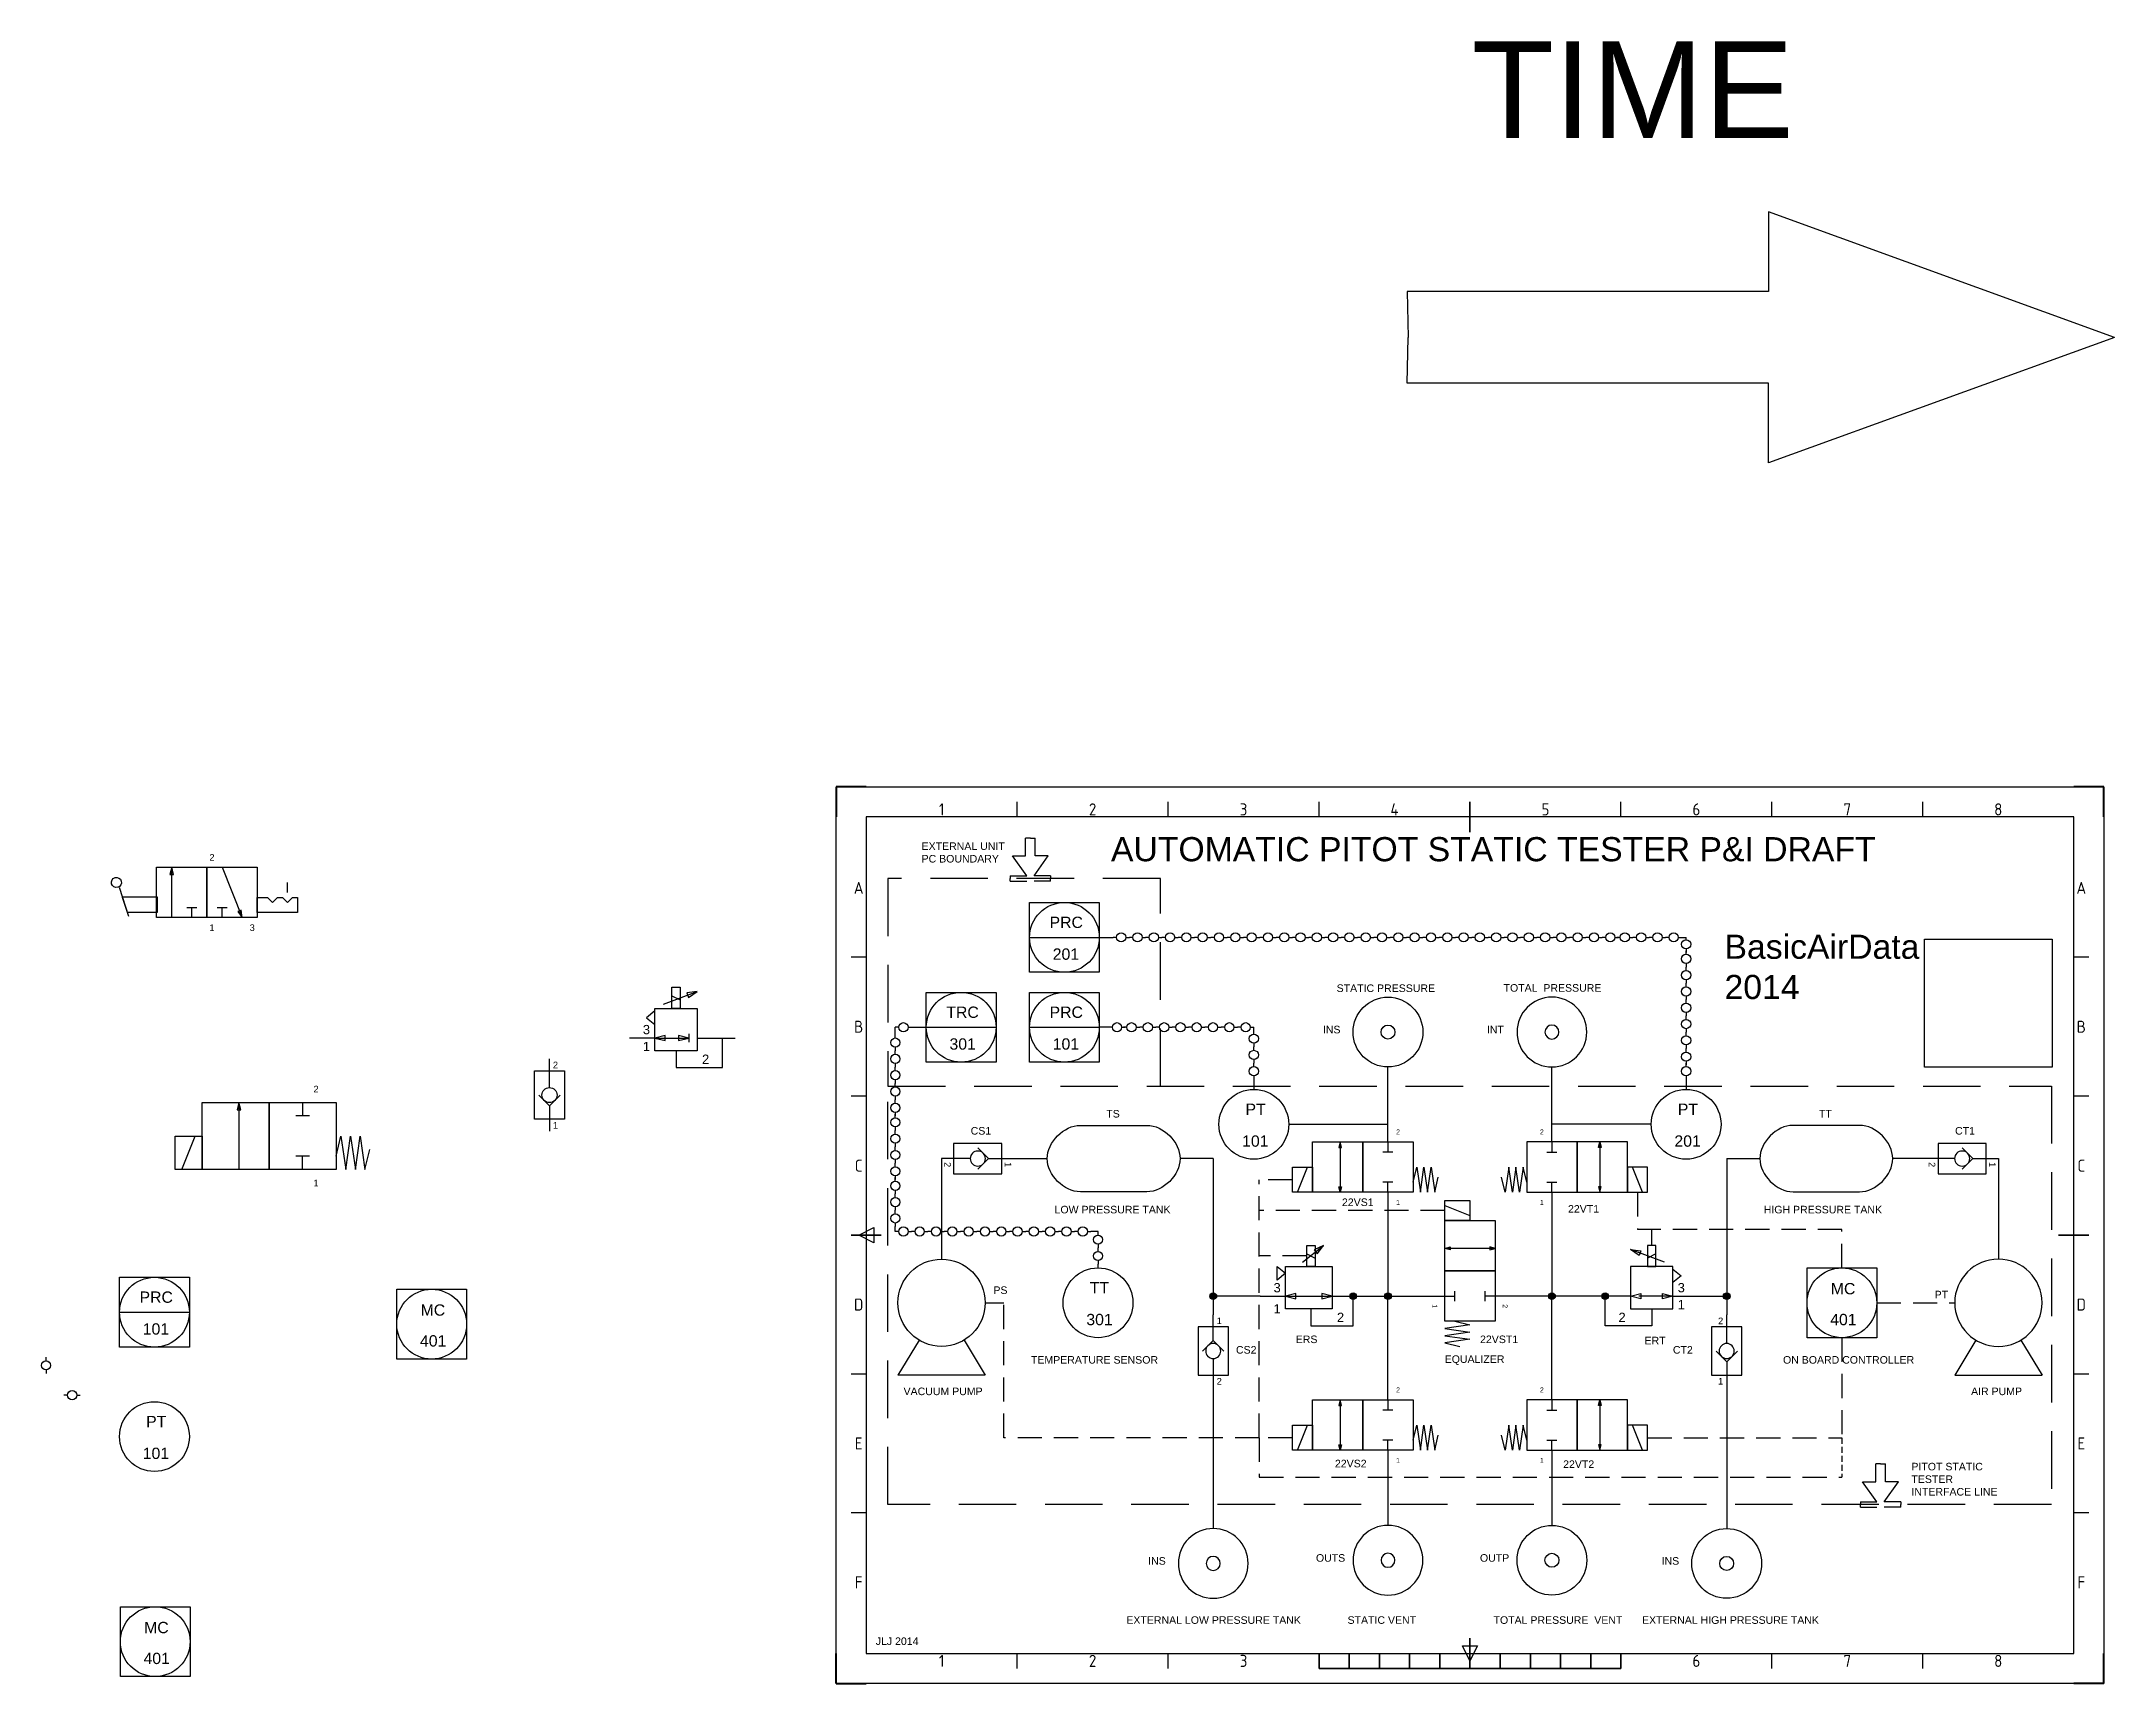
# Model space of a CAD drawing. Header units: millimetres. Extents: x 2288 to 4012, y 485 to 1029.
# Drawn here: x 2288 to 2974, y 485 to 1029 of the extents above; entities that cross this region are included whole.
import ezdxf
from ezdxf.enums import TextEntityAlignment as Align

# ---------------------------------------------------------------- set-up
doc = ezdxf.new("R2010")
doc.units = ezdxf.units.MM
doc.linetypes.add('ACISOTGL', pattern=[3, 2, -1])
doc.linetypes.add('HIDDEN', pattern=[9.525, 6.35, -3.175])
doc.layers.add('1-TEXTS', color=2, linetype='Continuous')
doc.layers.add('ID', color=80, linetype='Continuous')
for name, color, linetype, lineweight in [('AM_BOR', 7, 'Continuous', 50), ('INSTRUMENTS', 4, 'Continuous', 25), ('TAG', 1, 'Continuous', 25)]:
    doc.layers.add(name, color=color, linetype=linetype, lineweight=lineweight)
doc.styles.add('ACISOTS', font='isocp.shx')
doc.styles.get("Standard").update_dxf_attribs({"font": 'arial.ttf'})
picture_1 = doc.add_image_def('image1.png', size_in_pixel=(200, 200))

msp = doc.modelspace()

# ---------------------------------------------------------------- texts
at = {"layer": '1-TEXTS'}
for s, height, p in [('2', 2.19, (2344.19, 758.35)), ('1', 2.19, (2344.19, 735.02)), ('3', 2.19, (2357.52, 735.02)), ('3', 3.07, (2488.11, 701.28)), ('1', 3.07, (2488.11, 695.68)), ('2', 2.19, (2457.98, 689.59)), ('2', 3.07, (2507.71, 691.48)), ('2', 2.19, (2378.66, 681.58)), ('1', 2.19, (2457.98, 669.59)), ('2', 1.64, (2737.08, 667.39)), ('2', 1.64, (2784.73, 667.39)), ('1', 2.19, (2378.66, 650.47)), ('1', 1.64, (2737.08, 644.05)), ('1', 1.64, (2784.73, 644.05)), ('3', 3.07, (2697.03, 615.8)), ('3', 3.07, (2830.9, 615.8)), ('1', 3.07, (2830.9, 610.2)), ('1', 2.19, (2677.87, 604.82)), ('1', 3.07, (2697.03, 608.8)), ('2', 3.07, (2718.03, 606)), ('2', 3.07, (2811.3, 606)), ('2', 2.19, (2843.95, 604.82)), ('2', 2.19, (2677.87, 584.82)), ('1', 2.19, (2843.95, 584.82)), ('2', 1.64, (2737.08, 581.95)), ('2', 1.64, (2784.73, 581.95)), ('1', 1.64, (2737.08, 558.62)), ('1', 1.64, (2784.73, 558.62))]:
    msp.add_text(s, height=height, dxfattribs=at).set_placement(p, align=Align.MIDDLE)
for s, height, p in [('2', 2.19, (2587.87, 656.56)), ('1', 2.19, (2607.87, 656.56)), ('2', 2.19, (2913.95, 656.56)), ('1', 2.19, (2933.95, 656.56)), ('1', 1.64, (2749.24, 609.67)), ('2', 1.64, (2772.58, 609.67))]:
    msp.add_text(s, height=height, rotation=270, dxfattribs=at).set_placement(p, align=Align.MIDDLE)
at = {"layer": 'ID'}
for s, width, insert, char_height, attachment_point in [('\\A1;TIME', 33.9295, (2761.43, 1028.51), 32, 1), ('EXTERNAL UNIT\\PPC BOUNDARY', 29.9685, (2579.25, 763.27), 2.5, 1), ('AUTOMATIC PITOT STATIC TESTER P&I DRAFT', 281.9188, (2641.99, 765.02), 8, 1), ('BasicAirData\\P2014', 124.733, (2845.22, 732.72), 8, 1), ('STATIC PRESSURE', 40.4519, (2716.74, 716.23), 2.5, 1), ('TOTAL  PRESSURE', 40.4519, (2772.03, 716.33), 2.5, 1), ('LOW PRESSURE TANK', 40.3683, (2623.3, 642.91), 2.5, 1), ('HIGH PRESSURE TANK', 40.3683, (2858.22, 642.91), 2.5, 1), ('TEMPERATURE SENSOR', 47.2123, (2615.48, 593.15), 2.5, 1), ('EQUALIZER', 16.2453, (2752.54, 593.39), 2.5, 1), ('ON BOARD CONTROLLER', 47.2123, (2864.61, 593.15), 2.5, 1), (' VACUUM PUMP', 34.0951, (2572.31, 582.72), 2.5, 1), ('AIR PUMP', 18.4801, (2926.91, 582.72), 2.5, 1), ('PITOT STATIC TESTER INTERFACE LINE', 29.9685, (2907.14, 557.8), 2.5, 1), ('EXTERNAL LOW PRESSURE TANK ', 59.4373, (2647.08, 506.98), 2.5, 1), ('STATIC VENT', 30.4462, (2720.36, 506.98), 2.5, 1), ('TOTAL PRESSURE  VENT', 47.7818, (2768.71, 506.98), 2.5, 1), ('EXTERNAL HIGH PRESSURE TANK', 59.4373, (2876.51, 506.98), 2.5, 3), ('JLJ 2014', 15.9734, (2578.23, 499.98), 2.5, 3)]:
    msp.add_mtext_dynamic_manual_height_columns(s, width=width, gutter_width=12.5, heights=[0], dxfattribs=dict(at, insert=insert, char_height=char_height, attachment_point=attachment_point))
at = {"layer": 'INSTRUMENTS', "char_height": 3.75, "attachment_point": 1}
for s, insert in [('PRC', (2621.64, 738.67)), ('201', (2622.69, 728.15)), ('TRC', (2587.44, 708.9)), ('PRC', (2621.64, 708.9)), ('301', (2588.49, 698.38)), ('101', (2622.69, 698.38)), ('PT', (2686.56, 676.77)), ('PT', (2829.77, 676.77)), ('101', (2685.43, 666.24)), ('201', (2828.63, 666.24)), ('PRC', (2320.19, 614.54)), ('TT', (2634.96, 617.65)), ('MC', (2880.44, 617.35)), ('MC', (2413.3, 610.28)), ('301', (2633.82, 607.13)), ('401', (2880.24, 607.13)), ('101', (2321.25, 604.01)), ('401', (2413.09, 600.06)), ('PT', (2322.39, 573.34)), ('101', (2321.25, 562.82)), ('MC', (2321.71, 505.13)), ('401', (2321.51, 494.91))]:
    msp.add_mtext_dynamic_manual_height_columns(s, width=8.3967, gutter_width=12.5, heights=[0], dxfattribs=dict(at, insert=insert))
at = {"layer": 'TAG', "char_height": 2.5, "attachment_point": 1}
for s, insert in [('INS', (2712.19, 702.54)), ('INT', (2766.51, 702.54)), ('TS', (2640.43, 674.66)), ('TT', (2876.51, 674.66)), ('CS1', (2595.52, 669)), ('CT1', (2921.6, 669)), ('22VS1', (2718.5, 645.35)), ('22VT1', (2793.39, 643.15)), ('PS', (2603.05, 616.23)), ('PT', (2914.85, 614.77)), ('ERS', (2703.19, 599.95)), ('22VST1', (2764.25, 599.95)), ('ERT', (2818.74, 599.54)), ('CS2', (2683.4, 596.47)), ('CT2', (2828.13, 596.47)), ('22VS2', (2716.18, 558.81)), ('22VT2', (2791.77, 558.6)), ('INS', (2654.31, 526.56)), ('OUTS', (2709.89, 527.55)), ('OUTP', (2764.21, 527.55)), ('INS', (2824.39, 526.56))]:
    msp.add_mtext_dynamic_manual_height_columns(s, width=6.6138, gutter_width=12.5, heights=[0], dxfattribs=dict(at, insert=insert))

# ---------------------------------------------------------------- blocks, each defined once
blk = doc.blocks.new('ISO_A3')
for p, q in [((410, 287), (10, 287)), ((10, 287), (10, 10)), ((410, 10), (410, 287)), ((10, 10), (410, 10))]:
    blk.add_line(p, q)
at = {"layer": 'AM_BOR'}
for p, q in [((10, 297), (0, 297)), ((0, 297), (0, 287)), ((420, 297), (410, 297)), ((420, 287), (420, 297)), ((0, 0), (0, 10)), ((420, 0), (420, 10)), ((0, 0), (10, 0)), ((420, 0), (410, 0))]:
    blk.add_line(p, q, dxfattribs=at)
at = {"layer": 'AM_BOR', "color": 1, "lineweight": 25}
for p, q in [((0, 297), (420, 297)), ((0, 0), (0, 297)), ((420, 297), (420, 0)), ((60, 287), (60, 292)), ((110, 287), (110, 292)), ((160, 287), (160, 292)), ((260, 287), (260, 292)), ((310, 287), (310, 292)), ((360, 287), (360, 292)), ((10, 240.5), (5, 240.5)), ((415, 240.5), (410, 240.5)), ((10, 194.5), (5, 194.5)), ((415, 194.5), (410, 194.5)), ((7.5, 148.5), (12.5, 151)), ((12.5, 146), (7.5, 148.5)), ((12.5, 151), (12.5, 146)), ((10, 102.5), (5, 102.5)), ((415, 102.5), (410, 102.5)), ((10, 56.5), (5, 56.5)), ((415, 56.5), (410, 56.5)), ((60, 5), (60, 10)), ((110, 5), (110, 10)), ((210, 7.5), (207.5, 12.5)), ((207.5, 12.5), (212.5, 12.5)), ((212.5, 12.5), (210, 7.5)), ((310, 5), (310, 10)), ((360, 5), (360, 10)), ((420, 0), (0, 0))]:
    blk.add_line(p, q, dxfattribs=at)
at = {"layer": 'AM_BOR', "color": 2, "lineweight": 35}
for p, q in [((210, 282), (210, 292)), ((5, 148.5), (15, 148.5)), ((405, 148.5), (415, 148.5)), ((210, 5), (210, 15)), ((160, 5), (160, 10)), ((170, 5), (170, 10)), ((180, 5), (180, 10)), ((190, 5), (190, 10)), ((200, 5), (200, 10)), ((220, 5), (220, 10)), ((230, 5), (230, 10)), ((240, 5), (240, 10)), ((250, 5), (250, 10)), ((260, 5), (260, 10)), ((160, 5), (260, 5))]:
    blk.add_line(p, q, dxfattribs=at)
at = {"layer": 'AM_BOR', "color": 1, "lineweight": 25, "style": 'ACISOTS'}
for s, p in [('1', (35, 289.5)), ('2', (85, 289.5)), ('3', (135, 289.5)), ('4', (185, 289.5)), ('5', (235, 289.5)), ('6', (285, 289.5)), ('7', (335, 289.5)), ('8', (385, 289.5)), ('A', (7.5, 263.5)), ('A', (412.5, 263.5)), ('B', (7.5, 217.5)), ('B', (412.5, 217.5)), ('C', (7.5, 171.5)), ('C', (412.5, 171.5)), ('D', (7.5, 125.5)), ('D', (412.5, 125.5)), ('E', (7.5, 79.5)), ('E', (412.5, 79.5)), ('F', (7.5, 33.5)), ('F', (412.5, 33.5)), ('1', (35, 7.5)), ('2', (85, 7.5)), ('3', (135, 7.5)), ('6', (285, 7.5)), ('7', (335, 7.5)), ('8', (385, 7.5))]:
    blk.add_text(s, height=4, dxfattribs=at).set_placement(p, align=Align.MIDDLE)

# ---------------------------------------------------------------- hatches: boundary and pattern name
h = msp.add_hatch(color=256)
h.dxf.hatch_style = 1
h.paths.add_polyline_path([(2675.87, 614.11, 0.414214), (2674.75, 613, 0.414214), (2675.87, 611.88)])
h.paths.add_polyline_path([(2675.87, 614.11), (2675.87, 613), (2676.98, 613, 0.414214)])
h.paths.add_polyline_path([(2676.98, 613), (2675.87, 613), (2675.87, 611.88, 0.414214)])
h = msp.add_hatch(color=256)
h.dxf.hatch_style = 1
h.paths.add_polyline_path([(2722.23, 614.11, 0.414214), (2721.11, 613, 0.414214), (2722.23, 611.88)])
h.paths.add_polyline_path([(2722.23, 614.11), (2722.23, 613), (2723.35, 613, 0.414214)])
h.paths.add_polyline_path([(2723.35, 613), (2722.23, 613), (2722.23, 611.88, 0.414214)])
h = msp.add_hatch(color=256)
h.dxf.hatch_style = 1
h.paths.add_polyline_path([(2733.75, 614.11, 0.414214), (2732.63, 613, 0.414214), (2733.75, 611.88)])
h.paths.add_polyline_path([(2733.75, 614.11), (2733.75, 613), (2734.87, 613, 0.414214)])
h.paths.add_polyline_path([(2734.87, 613), (2733.75, 613), (2733.75, 611.88, 0.414214)])
h = msp.add_hatch(color=256)
h.dxf.hatch_style = 1
h.paths.add_polyline_path([(2788.06, 614.11, 0.414214), (2786.95, 613, 0.414214), (2788.06, 611.88)])
h.paths.add_polyline_path([(2788.06, 614.11), (2788.06, 613), (2789.18, 613, 0.414214)])
h.paths.add_polyline_path([(2789.18, 613), (2788.06, 613), (2788.06, 611.88, 0.414214)])
h = msp.add_hatch(color=256)
h.dxf.hatch_style = 1
h.paths.add_polyline_path([(2805.7, 614.11, 0.414214), (2804.59, 613, 0.414214), (2805.7, 611.88)])
h.paths.add_polyline_path([(2805.7, 614.11), (2805.7, 613), (2806.82, 613, 0.414214)])
h.paths.add_polyline_path([(2806.82, 613), (2805.7, 613), (2805.7, 611.88, 0.414214)])
h = msp.add_hatch(color=256)
h.dxf.hatch_style = 1
h.paths.add_polyline_path([(2845.95, 614.11, 0.414214), (2844.83, 613, 0.414214), (2845.95, 611.88)])
h.paths.add_polyline_path([(2845.95, 614.11), (2845.95, 613), (2847.06, 613, 0.414214)])
h.paths.add_polyline_path([(2847.06, 613), (2845.95, 613), (2845.95, 611.88, 0.414214)])

# ---------------------------------------------------------------- linework, layer by layer
for p, q in [((2974.43, 930.52), (2859.81, 972.08)), ((2859.81, 972.08), (2859.81, 945.73)), ((2859.81, 945.73), (2740.11, 945.73)), ((2740.11, 945.73), (2740.49, 930.52)), ((2740.11, 915.32), (2740.49, 930.52)), ((2974.43, 930.52), (2859.81, 888.96)), ((2859.81, 915.32), (2740.11, 915.32)), ((2859.81, 888.96), (2859.81, 915.32)), ((2613.65, 758.82), (2613.65, 764.7)), ((2615.28, 764.7), (2613.65, 764.7)), ((2615.28, 764.7), (2616.9, 764.7)), ((2616.9, 758.82), (2616.9, 764.7)), ((2614.06, 752.15), (2609.33, 758.82)), ((2609.33, 758.82), (2613.65, 758.82)), ((2616.49, 752.15), (2621.22, 758.82)), ((2621.22, 758.82), (2616.9, 758.82)), ((2608.6, 752.15), (2614.06, 752.15)), ((2608.6, 752.15), (2608.6, 751.29)), ((2608.6, 750.43), (2608.6, 751.29)), ((2608.6, 750.43), (2614.06, 750.43)), ((2621.95, 752.15), (2616.49, 752.15)), ((2621.95, 750.43), (2616.49, 750.43)), ((2621.95, 752.15), (2621.95, 751.29)), ((2621.95, 750.43), (2621.95, 751.29)), ((2733.75, 664.05), (2733.75, 688.9)), ((2788.06, 664.05), (2788.06, 688.9)), ((2631.87, 669.56), (2653.87, 669.56)), ((2889.95, 669.56), (2867.95, 669.56)), ((2585.87, 658.56), (2585.87, 625.25)), ((2675.87, 658.56), (2675.87, 606.82)), ((2845.95, 658.56), (2845.95, 606.82)), ((2935.95, 658.56), (2935.95, 625.25)), ((2733.75, 647.38), (2733.75, 613)), ((2788.06, 647.38), (2788.06, 613)), ((2691.43, 613), (2675.87, 613)), ((2691.43, 613), (2699.83, 613)), ((2725.03, 613), (2733.75, 613)), ((2733.75, 613), (2752.57, 613)), ((2733.75, 613), (2752.57, 613)), ((2733.75, 578.61), (2733.75, 613)), ((2801.5, 613), (2769.24, 613)), ((2788.06, 578.61), (2788.06, 613)), ((2836.5, 613), (2845.95, 613)), ((2578.41, 598.42), (2571.42, 586.82)), ((2593.33, 598.42), (2600.32, 586.82)), ((2928.49, 598.42), (2921.5, 586.82)), ((2943.41, 598.42), (2950.4, 586.82)), ((2600.32, 586.82), (2571.42, 586.82)), ((2921.5, 586.82), (2950.4, 586.82)), ((2675.87, 582.82), (2675.87, 536.05)), ((2845.95, 582.82), (2845.95, 536.05)), ((2733.75, 561.95), (2733.75, 537.09)), ((2788.06, 561.95), (2788.06, 537.09)), ((2895.31, 551.54), (2895.31, 557.42)), ((2896.93, 557.42), (2895.31, 557.42)), ((2896.93, 557.42), (2898.56, 557.42)), ((2898.56, 551.54), (2898.56, 557.42)), ((2895.72, 544.87), (2890.99, 551.54)), ((2890.99, 551.54), (2895.31, 551.54)), ((2898.15, 544.87), (2902.88, 551.54)), ((2902.88, 551.54), (2898.56, 551.54)), ((2890.26, 544.87), (2895.72, 544.87)), ((2890.26, 544.87), (2890.26, 544.01)), ((2890.26, 543.15), (2890.26, 544.01)), ((2890.26, 543.15), (2895.72, 543.15)), ((2903.61, 544.87), (2898.15, 544.87)), ((2903.61, 543.15), (2898.15, 543.15)), ((2903.61, 544.87), (2903.61, 544.01)), ((2903.61, 543.15), (2903.61, 544.01))]:
    msp.add_line(p, q)
for points in [[(2325.86, 755.01), (2342.53, 755.01), (2342.53, 738.35), (2325.86, 738.35)], [(2330.86, 755.01), (2330.26, 752.61), (2331.46, 752.61)], [(2342.53, 755.01), (2359.19, 755.01), (2359.19, 738.35), (2342.53, 738.35)], [(2326.09, 745.13), (2314.43, 745.13), (2316.09, 740.13), (2326.09, 740.13), (2326.09, 740.13)], [(2359.19, 745.01), (2362.53, 745.01), (2364.19, 743.34), (2365.86, 745.01), (2367.53, 745.01), (2369.19, 743.34), (2370.86, 745.01), (2372.53, 745.01), (2372.53, 740.01), (2359.19, 740.01), (2359.19, 740.01)], [(2354.19, 738.35), (2353.86, 740.8), (2352.74, 740.36)], [(2496.51, 715.28), (2499.31, 715.28), (2499.31, 708.28), (2496.51, 708.28)], [(2490.91, 702.96), (2490.91, 707.44), (2488.11, 705.2)], [(2490.91, 708.28), (2504.91, 708.28), (2504.91, 694.28), (2490.91, 694.28)], [(2504.91, 713.88), (2501.47, 713.49), (2502.06, 711.91)], [(2490.91, 698.48), (2494.27, 697.64), (2494.27, 699.32)], [(2502.11, 698.48), (2498.75, 699.32), (2498.75, 697.64)], [(2450.98, 687.59), (2460.98, 687.59), (2460.98, 671.59), (2450.98, 671.59)], [(2340.89, 677.13), (2363.11, 677.13), (2363.11, 654.91), (2340.89, 654.91)], [(2353.11, 677.13), (2352.51, 674.73), (2353.71, 674.73)], [(2363.11, 677.13), (2385.33, 677.13), (2385.33, 654.91), (2363.11, 654.91)], [(2332, 666.02), (2340.89, 666.02), (2340.89, 654.91), (2332, 654.91)], [(2589.87, 663.56), (2589.87, 653.56), (2605.87, 653.56), (2605.87, 663.56)], [(2708.75, 664.05), (2725.42, 664.05), (2725.42, 647.38), (2708.75, 647.38)], [(2717.92, 664.05), (2717.47, 662.25), (2718.37, 662.25)], [(2725.42, 664.05), (2742.08, 664.05), (2742.08, 647.38), (2725.42, 647.38)], [(2796.4, 664.05), (2779.73, 664.05), (2779.73, 647.38), (2796.4, 647.38)], [(2813.06, 664.05), (2796.4, 664.05), (2796.4, 647.38), (2813.06, 647.38)], [(2803.9, 664.05), (2804.35, 662.25), (2803.45, 662.25)], [(2915.95, 663.56), (2915.95, 653.56), (2931.95, 653.56), (2931.95, 663.56)], [(2702.08, 655.72), (2708.75, 655.72), (2708.75, 647.38), (2702.08, 647.38)], [(2819.73, 655.72), (2813.06, 655.72), (2813.06, 647.38), (2819.73, 647.38)], [(2717.92, 647.38), (2717.47, 649.18), (2718.37, 649.18)], [(2803.9, 647.38), (2804.35, 649.18), (2803.45, 649.18)], [(2760.91, 644.66), (2760.91, 638), (2752.57, 638), (2752.57, 644.66)], [(2769.24, 638), (2769.24, 621.33), (2752.57, 621.33), (2752.57, 638)], [(2706.83, 629.8), (2709.63, 629.8), (2709.63, 622.8), (2706.83, 622.8)], [(2712.43, 629.8), (2709.28, 628.36), (2710.33, 627.04)], [(2752.57, 628.83), (2754.37, 629.28), (2754.37, 628.38)], [(2769.24, 628.83), (2767.44, 629.28), (2767.44, 628.38)], [(2814.1, 628.4), (2817.55, 628.01), (2816.96, 626.42)], [(2822.5, 629.8), (2819.7, 629.8), (2819.7, 622.8), (2822.5, 622.8)], [(2697.03, 618.32), (2697.03, 622.8), (2699.83, 620.56)], [(2699.83, 622.8), (2715.23, 622.8), (2715.23, 608.8), (2699.83, 608.8)], [(2769.24, 621.33), (2769.24, 604.67), (2752.57, 604.67), (2752.57, 621.33)], [(2828.1, 622.8), (2814.1, 622.8), (2814.1, 608.8), (2828.1, 608.8)], [(2828.1, 617.48), (2828.1, 621.96), (2830.9, 619.72)], [(2699.83, 613), (2703.19, 612.16), (2703.19, 613.84)], [(2715.23, 613), (2711.87, 613.84), (2711.87, 612.16)], [(2814.1, 613), (2817.46, 613.84), (2817.46, 612.16)], [(2828.1, 613), (2824.74, 612.16), (2824.74, 613.84)], [(2670.87, 586.82), (2680.87, 586.82), (2680.87, 602.82), (2670.87, 602.82)], [(2850.95, 602.82), (2840.95, 602.82), (2840.95, 586.82), (2850.95, 586.82)], [(2708.75, 578.61), (2725.42, 578.61), (2725.42, 561.95), (2708.75, 561.95)], [(2717.92, 578.61), (2717.47, 576.81), (2718.37, 576.81)], [(2725.42, 578.61), (2742.08, 578.61), (2742.08, 561.95), (2725.42, 561.95)], [(2796.4, 578.61), (2779.73, 578.61), (2779.73, 561.95), (2796.4, 561.95)], [(2813.06, 578.61), (2796.4, 578.61), (2796.4, 561.95), (2813.06, 561.95)], [(2803.9, 578.61), (2804.35, 576.81), (2803.45, 576.81)], [(2702.08, 570.28), (2708.75, 570.28), (2708.75, 561.95), (2702.08, 561.95)], [(2819.73, 570.28), (2813.06, 570.28), (2813.06, 561.95), (2819.73, 561.95)], [(2717.92, 561.95), (2717.47, 563.75), (2718.37, 563.75)], [(2803.9, 561.95), (2804.35, 563.75), (2803.45, 563.75)]]:
    msp.add_lwpolyline(points, close=True)
for points in [[(2330.86, 738.35), (2330.86, 755.01)], [(2347.53, 755.01), (2354.19, 738.35)], [(2369.19, 746.68), (2369.19, 750.01)], [(2313.42, 748.42), (2316.58, 738.81)], [(2335.86, 741.68), (2339.19, 741.68)], [(2337.53, 738.35), (2337.53, 741.68)], [(2345.86, 741.68), (2349.19, 741.68)], [(2347.53, 738.35), (2347.53, 741.68)], [(2493.71, 709.68), (2504.91, 713.88)], [(2496.51, 712.48), (2499.31, 711.08)], [(2490.91, 698.48), (2482.51, 698.48)], [(2490.91, 698.48), (2502.11, 698.48)], [(2497.91, 694.28), (2497.91, 688.68), (2513.31, 688.68), (2513.31, 698.48)], [(2502.11, 699.88), (2502.11, 697.08)], [(2504.91, 698.48), (2517.51, 698.48)], [(2455.98, 682.09), (2455.98, 691.59)], [(2353.11, 677.13), (2353.11, 654.91)], [(2374.22, 677.13), (2374.22, 672.69)], [(2452.44, 679.59), (2455.98, 676.05), (2459.52, 679.59)], [(2455.98, 676.05), (2455.98, 667.59)], [(2376.44, 672.69), (2372, 672.69)], [(2334.22, 654.91), (2338.67, 666.02)], [(2376.44, 659.35), (2372, 659.35)], [(2374.22, 654.91), (2374.22, 659.35)], [(2385.33, 659.35), (2386.92, 666.02), (2388.51, 654.91), (2390.1, 666.02), (2391.68, 654.91), (2393.27, 666.02), (2394.86, 654.91), (2396.44, 661.58), (2396.44, 661.58)], [(2597.87, 662.1), (2601.41, 658.56), (2597.87, 655.02)], [(2717.92, 664.05), (2717.92, 647.38)], [(2735.41, 660.72), (2732.08, 660.72)], [(2733.75, 664.05), (2733.75, 660.72)], [(2786.4, 660.72), (2789.73, 660.72)], [(2788.06, 664.05), (2788.06, 660.72)], [(2803.9, 664.05), (2803.9, 647.38)], [(2923.95, 662.1), (2927.49, 658.56), (2923.95, 655.02)], [(2595.37, 658.56), (2585.87, 658.56)], [(2601.41, 658.56), (2609.87, 658.56)], [(2609.87, 658.56), (2620.87, 658.56)], [(2675.87, 658.56), (2664.87, 658.56)], [(2703.75, 647.38), (2707.09, 655.72)], [(2742.08, 650.71), (2743.27, 655.72), (2744.47, 647.38), (2745.66, 655.72), (2746.84, 647.38), (2748.04, 655.72), (2749.23, 647.38), (2750.41, 652.39), (2750.41, 652.39)], [(2779.73, 650.71), (2778.54, 655.72), (2777.35, 647.38), (2776.15, 655.72), (2774.97, 647.38), (2773.78, 655.72), (2772.58, 647.38), (2771.4, 652.39), (2771.4, 652.39)], [(2818.06, 647.38), (2814.73, 655.72)], [(2845.95, 658.56), (2856.95, 658.56)], [(2911.95, 658.56), (2900.95, 658.56)], [(2921.45, 658.56), (2911.95, 658.56)], [(2927.49, 658.56), (2935.95, 658.56)], [(2735.41, 650.71), (2732.08, 650.71)], [(2733.75, 647.38), (2733.75, 650.71)], [(2786.4, 650.71), (2789.73, 650.71)], [(2788.06, 647.38), (2788.06, 650.71)], [(2752.57, 643), (2760.91, 639.66)], [(2705.43, 624.2), (2712.43, 629.8)], [(2706.83, 627), (2709.63, 625.6)], [(2769.24, 628.83), (2752.57, 628.83)], [(2825.3, 624.2), (2814.1, 628.4)], [(2822.5, 627), (2819.7, 625.6)], [(2699.83, 613), (2715.23, 613)], [(2708.23, 608.8), (2708.23, 603.2), (2722.23, 603.2), (2722.23, 613)], [(2715.23, 614.4), (2715.23, 611.6)], [(2715.23, 613), (2725.03, 613)], [(2752.57, 613), (2755.9, 613)], [(2755.9, 611.33), (2755.9, 614.66)], [(2765.91, 611.33), (2765.91, 614.66)], [(2769.24, 613), (2765.91, 613)], [(2814.1, 613), (2801.5, 613)], [(2821.1, 608.8), (2821.1, 603.2), (2805.7, 603.2), (2805.7, 613)], [(2814.1, 614.4), (2814.1, 611.6)], [(2828.1, 613), (2816.9, 613)], [(2828.1, 613), (2836.5, 613)], [(2675.87, 598.36), (2675.87, 606.82)], [(2755.9, 604.67), (2760.91, 603.47), (2752.57, 602.28), (2760.91, 601.09), (2752.57, 599.9), (2760.91, 598.71), (2752.57, 597.52), (2757.58, 596.33), (2757.58, 596.33)], [(2845.95, 597.32), (2845.95, 606.82)], [(2672.33, 594.82), (2675.87, 598.36), (2679.41, 594.82)], [(2675.87, 592.32), (2675.87, 582.82)], [(2849.49, 594.82), (2845.95, 591.28), (2842.41, 594.82)], [(2845.95, 591.28), (2845.95, 582.82)], [(2717.92, 578.61), (2717.92, 561.95)], [(2733.75, 578.61), (2733.75, 575.28)], [(2788.06, 578.61), (2788.06, 575.28)], [(2803.9, 578.61), (2803.9, 561.95)], [(2703.75, 561.95), (2707.09, 570.28)], [(2735.41, 575.28), (2732.08, 575.28)], [(2742.08, 565.28), (2743.27, 570.28), (2744.47, 561.95), (2745.66, 570.28), (2746.84, 561.95), (2748.04, 570.28), (2749.23, 561.95), (2750.41, 566.95), (2750.41, 566.95)], [(2779.73, 565.28), (2778.54, 570.28), (2777.35, 561.95), (2776.15, 570.28), (2774.97, 561.95), (2773.78, 570.28), (2772.58, 561.95), (2771.4, 566.95), (2771.4, 566.95)], [(2786.4, 575.28), (2789.73, 575.28)], [(2818.06, 561.95), (2814.73, 570.28)], [(2735.41, 565.28), (2732.08, 565.28)], [(2733.75, 561.95), (2733.75, 565.28)], [(2786.4, 565.28), (2789.73, 565.28)], [(2788.06, 561.95), (2788.06, 565.28)]]:
    msp.add_lwpolyline(points)
at = {"linetype": 'HIDDEN', "ltscale": 3}
for points in [[(2568.1, 682.58), (2658.37, 682.58), (2658.37, 751.29), (2568.1, 751.29)], [(2568.1, 682.58), (2953.52, 682.58), (2953.52, 544.01), (2568.1, 544.01)]]:
    msp.add_lwpolyline(points, close=True, dxfattribs=at)
for centre in [(2675.87, 613), (2722.23, 613), (2733.75, 613), (2788.06, 613), (2805.7, 613), (2845.95, 613)]:
    msp.add_circle(centre, 1.12)
for centre, major_axis in [((2312.52, 750.01), (1.62, 0.43)), ((2733.75, 700.46), (11.56, 0)), ((2733.75, 700.46), (2.31, 0)), ((2455.98, 679.59), (2.5, 0)), ((2585.87, 610.8), (14.45, 0)), ((2788.06, 525.53), (-11.56, 0)), ((2845.95, 524.49), (-11.56, 0)), ((2788.06, 525.53), (-2.31, 0)), ((2845.95, 524.49), (-2.31, 0))]:
    msp.add_ellipse(centre, major_axis=major_axis, ratio=1)
at = {"extrusion": (0, 0, -1)}
for centre, major_axis in [((2788.06, 700.46), (-11.56, 0)), ((2788.06, 700.46), (-2.31, 0)), ((2597.87, 658.56), (0, -2.5)), ((2923.95, 658.56), (0, -2.5)), ((2935.95, 610.8), (-14.45, 0)), ((2675.87, 594.82), (2.5, 0)), ((2845.95, 594.82), (-2.5, 0)), ((2675.87, 524.49), (11.56, 0)), ((2733.75, 525.53), (11.56, 0)), ((2675.87, 524.49), (2.31, 0)), ((2733.75, 525.53), (2.31, 0))]:
    msp.add_ellipse(centre, major_axis=major_axis, ratio=1, dxfattribs=at)
for points in [[(2620.87, 658.56), (2620.87, 664.06), (2626.37, 669.56), (2631.87, 669.56)], [(2653.87, 669.56), (2659.37, 669.56), (2664.87, 664.06), (2664.87, 658.56)], [(2867.95, 669.56), (2862.45, 669.56), (2856.95, 664.06), (2856.95, 658.56)], [(2900.95, 658.56), (2900.95, 664.06), (2895.45, 669.56), (2889.95, 669.56)], [(2631.87, 647.56), (2626.37, 647.56), (2620.87, 653.06), (2620.87, 658.56)], [(2664.87, 658.56), (2664.87, 653.06), (2659.37, 647.56), (2653.87, 647.56)], [(2856.95, 658.56), (2856.95, 653.06), (2862.45, 647.56), (2867.95, 647.56)], [(2889.95, 647.56), (2895.45, 647.56), (2900.95, 653.06), (2900.95, 658.56)], [(2653.87, 647.56), (2648.37, 647.56), (2637.37, 647.56), (2631.87, 647.56)], [(2867.95, 647.56), (2873.45, 647.56), (2884.45, 647.56), (2889.95, 647.56)]]:
    msp.add_open_spline(points, degree=3)
at = {"layer": 'INSTRUMENTS'}
for p, q in [((2615.01, 731.82), (2638.13, 731.82)), ((2638.13, 731.82), (2642.67, 731.82)), ((2643.85, 731.82), (2642.67, 731.82)), ((2646.89, 731.82), (2648.07, 731.82)), ((2649.25, 731.82), (2648.07, 731.82)), ((2652.29, 731.82), (2653.47, 731.82)), ((2654.65, 731.82), (2653.47, 731.82)), ((2657.69, 731.82), (2658.87, 731.82)), ((2660.05, 731.82), (2658.87, 731.82)), ((2663.09, 731.82), (2664.27, 731.82)), ((2665.46, 731.82), (2664.27, 731.82)), ((2668.49, 731.82), (2669.68, 731.82)), ((2670.86, 731.82), (2669.68, 731.82)), ((2673.89, 731.82), (2675.08, 731.82)), ((2676.26, 731.82), (2675.08, 731.82)), ((2679.3, 731.82), (2680.48, 731.82)), ((2681.66, 731.82), (2680.48, 731.82)), ((2684.7, 731.82), (2685.88, 731.82)), ((2687.06, 731.82), (2685.88, 731.82)), ((2690.1, 731.82), (2691.28, 731.82)), ((2692.46, 731.82), (2691.28, 731.82)), ((2695.5, 731.82), (2696.68, 731.82)), ((2697.86, 731.82), (2696.68, 731.82)), ((2700.9, 731.82), (2702.08, 731.82)), ((2703.26, 731.82), (2702.08, 731.82)), ((2706.3, 731.82), (2707.48, 731.82)), ((2708.66, 731.82), (2707.48, 731.82)), ((2711.7, 731.82), (2712.88, 731.82)), ((2714.06, 731.82), (2712.88, 731.82)), ((2717.1, 731.82), (2718.28, 731.82)), ((2719.47, 731.82), (2718.28, 731.82)), ((2722.5, 731.82), (2723.69, 731.82)), ((2724.87, 731.82), (2723.69, 731.82)), ((2727.9, 731.82), (2729.09, 731.82)), ((2730.27, 731.82), (2729.09, 731.82)), ((2733.31, 731.82), (2734.49, 731.82)), ((2735.67, 731.82), (2734.49, 731.82)), ((2738.71, 731.82), (2739.89, 731.82)), ((2741.07, 731.82), (2739.89, 731.82)), ((2744.11, 731.82), (2745.29, 731.82)), ((2746.47, 731.82), (2745.29, 731.82)), ((2749.51, 731.82), (2750.69, 731.82)), ((2751.87, 731.82), (2750.69, 731.82)), ((2754.91, 731.82), (2756.09, 731.82)), ((2757.27, 731.82), (2756.09, 731.82)), ((2760.31, 731.82), (2761.49, 731.82)), ((2762.67, 731.82), (2761.49, 731.82)), ((2765.71, 731.82), (2766.89, 731.82)), ((2768.08, 731.82), (2766.89, 731.82)), ((2771.11, 731.82), (2772.29, 731.82)), ((2773.48, 731.82), (2772.29, 731.82)), ((2776.51, 731.82), (2777.7, 731.82)), ((2778.88, 731.82), (2777.7, 731.82)), ((2781.91, 731.82), (2783.1, 731.82)), ((2784.28, 731.82), (2783.1, 731.82)), ((2787.32, 731.82), (2788.5, 731.82)), ((2789.68, 731.82), (2788.5, 731.82)), ((2792.72, 731.82), (2793.9, 731.82)), ((2795.08, 731.82), (2793.9, 731.82)), ((2798.12, 731.82), (2799.3, 731.82)), ((2800.48, 731.82), (2799.3, 731.82)), ((2803.52, 731.82), (2804.7, 731.82)), ((2805.88, 731.82), (2804.7, 731.82)), ((2808.92, 731.82), (2810.1, 731.82)), ((2810.69, 731.82), (2809.51, 731.82)), ((2813.73, 731.82), (2814.91, 731.82)), ((2816.09, 731.82), (2814.91, 731.82)), ((2819.13, 731.82), (2820.31, 731.82)), ((2821.49, 731.82), (2820.31, 731.82)), ((2824.53, 731.82), (2825.71, 731.82)), ((2826.9, 731.82), (2825.71, 731.82)), ((2829.93, 731.82), (2831.11, 731.82)), ((2831.11, 731.82), (2832.51, 731.82)), ((2832.51, 731.03), (2832.51, 731.82)), ((2832.51, 728), (2832.51, 726.81)), ((2832.51, 726.22), (2832.51, 727.41)), ((2832.51, 723.19), (2832.51, 722)), ((2832.51, 720.82), (2832.51, 722)), ((2832.51, 717.78), (2832.51, 716.6)), ((2832.51, 715.42), (2832.51, 716.6)), ((2832.51, 712.38), (2832.51, 711.2)), ((2832.51, 710.02), (2832.51, 711.2)), ((2570.54, 698.49), (2570.54, 702.05)), ((2571.72, 702.05), (2570.54, 702.05)), ((2574.75, 702.05), (2575.94, 702.05)), ((2575.94, 702.05), (2580.81, 702.05)), ((2580.81, 702.05), (2603.93, 702.05)), ((2615.01, 702.05), (2638.13, 702.05)), ((2641.29, 702.05), (2638.13, 702.05)), ((2642.47, 702.05), (2641.29, 702.05)), ((2645.51, 702.05), (2646.69, 702.05)), ((2647.28, 702.05), (2646.1, 702.05)), ((2650.32, 702.05), (2651.5, 702.05)), ((2652.68, 702.05), (2651.5, 702.05)), ((2655.72, 702.05), (2656.9, 702.05)), ((2658.08, 702.05), (2656.9, 702.05)), ((2661.12, 702.05), (2662.3, 702.05)), ((2663.48, 702.05), (2662.3, 702.05)), ((2666.52, 702.05), (2667.7, 702.05)), ((2668.88, 702.05), (2667.7, 702.05)), ((2671.92, 702.05), (2673.1, 702.05)), ((2674.28, 702.05), (2673.1, 702.05)), ((2677.32, 702.05), (2678.5, 702.05)), ((2679.69, 702.05), (2678.5, 702.05)), ((2682.72, 702.05), (2683.9, 702.05)), ((2685.09, 702.05), (2683.9, 702.05)), ((2688.12, 702.05), (2689.31, 702.05)), ((2689.31, 700.99), (2689.31, 702.05)), ((2689.31, 699.81), (2689.31, 700.99)), ((2832.51, 706.98), (2832.51, 705.8)), ((2832.51, 704.62), (2832.51, 705.8)), ((2832.51, 701.58), (2832.51, 700.4)), ((2570.54, 695.45), (2570.54, 694.27)), ((2570.54, 693.09), (2570.54, 694.27)), ((2689.31, 696.77), (2689.31, 695.59)), ((2689.31, 694.41), (2689.31, 695.59)), ((2832.51, 699.22), (2832.51, 700.4)), ((2832.51, 696.18), (2832.51, 695)), ((2832.51, 693.82), (2832.51, 695)), ((2570.54, 690.05), (2570.54, 688.87)), ((2570.54, 687.68), (2570.54, 688.87)), ((2689.31, 691.37), (2689.31, 690.19)), ((2689.31, 689.01), (2689.31, 690.19)), ((2832.51, 690.78), (2832.51, 689.6)), ((2832.51, 689.01), (2832.51, 690.19)), ((2570.54, 684.65), (2570.54, 683.47)), ((2570.54, 682.28), (2570.54, 683.47)), ((2689.31, 685.97), (2689.31, 684.79)), ((2689.31, 684.79), (2689.31, 681.47)), ((2832.51, 685.97), (2832.51, 684.79)), ((2832.51, 684.79), (2832.51, 681.47)), ((2570.54, 679.25), (2570.54, 678.06)), ((2570.54, 676.88), (2570.54, 678.06)), ((2570.54, 673.84), (2570.54, 672.66)), ((2570.54, 672.07), (2570.54, 673.25)), ((2570.54, 669.03), (2570.54, 667.85)), ((2570.54, 666.67), (2570.54, 667.85)), ((2700.87, 669.91), (2733.75, 669.91)), ((2820.95, 669.91), (2788.06, 669.91)), ((2570.54, 663.63), (2570.54, 662.45)), ((2570.54, 661.27), (2570.54, 662.45)), ((2570.54, 658.23), (2570.54, 657.05)), ((2570.54, 655.87), (2570.54, 657.05)), ((2570.54, 652.83), (2570.54, 651.65)), ((2570.54, 651.06), (2570.54, 652.24)), ((2570.54, 648.02), (2570.54, 646.84)), ((2570.54, 645.66), (2570.54, 646.84)), ((2570.54, 642.62), (2570.54, 641.44)), ((2570.54, 640.26), (2570.54, 641.44)), ((2570.54, 637.22), (2570.54, 636.04)), ((2570.54, 634.42), (2570.54, 636.04)), ((2571.72, 634.42), (2570.54, 634.42)), ((2574.75, 634.42), (2575.94, 634.42)), ((2577.12, 634.42), (2575.94, 634.42)), ((2580.16, 634.42), (2581.34, 634.42)), ((2582.52, 634.42), (2581.34, 634.42)), ((2585.56, 634.42), (2586.74, 634.42)), ((2587.92, 634.42), (2586.74, 634.42)), ((2590.96, 634.42), (2592.14, 634.42)), ((2593.32, 634.42), (2592.14, 634.42)), ((2596.36, 634.42), (2597.54, 634.42)), ((2598.72, 634.42), (2597.54, 634.42)), ((2601.76, 634.42), (2602.94, 634.42)), ((2604.12, 634.42), (2602.94, 634.42)), ((2607.16, 634.42), (2608.34, 634.42)), ((2609.52, 634.42), (2608.34, 634.42)), ((2612.56, 634.42), (2613.74, 634.42)), ((2614.93, 634.42), (2613.74, 634.42)), ((2617.96, 634.42), (2619.14, 634.42)), ((2620.33, 634.42), (2619.14, 634.42)), ((2623.36, 634.42), (2624.55, 634.42)), ((2625.73, 634.42), (2624.55, 634.42)), ((2628.77, 634.42), (2629.95, 634.42)), ((2631.13, 634.42), (2629.95, 634.42)), ((2634.17, 634.42), (2635.35, 634.42)), ((2637.7, 634.42), (2635.35, 634.42)), ((2637.7, 633.23), (2637.7, 634.42)), ((2821.1, 629.8), (2821.1, 635.12)), ((2637.7, 630.2), (2637.7, 629.01)), ((2637.7, 627.83), (2637.7, 629.01)), ((2637.7, 624.79), (2637.7, 623.61)), ((2637.7, 622.36), (2637.7, 623.61)), ((2313.57, 607.68), (2336.69, 607.68)), ((2289.22, 591.59), (2289.22, 592.77)), ((2289.22, 588.55), (2289.22, 587.37)), ((2296.35, 580.22), (2295.16, 580.22)), ((2299.38, 580.22), (2300.57, 580.22))]:
    msp.add_line(p, q, dxfattribs=at)
at = {"layer": 'INSTRUMENTS', "linetype": 'ACISOTGL', "ltscale": 4}
for p, q in [((2691.09, 566.11), (2691.09, 651.55)), ((2702.08, 651.55), (2691.09, 651.55)), ((2816.4, 647.38), (2816.4, 635.12)), ((2752.57, 641.33), (2691.09, 641.33)), ((2884.12, 635.12), (2816.4, 635.12)), ((2884.12, 622.36), (2884.12, 635.12)), ((2706.83, 626.3), (2691.09, 626.3)), ((2600.51, 610.8), (2606.5, 610.8)), ((2606.5, 566.11), (2606.5, 610.8)), ((2895.68, 610.8), (2921.5, 610.8)), ((2884.12, 599.24), (2884.12, 566.11)), ((2691.09, 566.11), (2606.5, 566.11)), ((2702.08, 566.11), (2691.09, 566.11)), ((2691.09, 566.11), (2691.09, 553)), ((2819.73, 566.11), (2884.12, 566.11)), ((2691.09, 553), (2884.12, 553))]:
    msp.add_line(p, q, dxfattribs=at)
at = {"layer": 'INSTRUMENTS', "linetype": 'ACISOTGL'}
msp.add_line((2884.12, 566.11), (2884.12, 553), dxfattribs=at)
at = {"layer": 'INSTRUMENTS'}
for points in [[(2615.01, 743.38), (2638.13, 743.38), (2638.13, 720.26), (2615.01, 720.26)], [(2580.81, 713.61), (2603.93, 713.61), (2603.93, 690.49), (2580.81, 690.49)], [(2615.01, 713.61), (2638.13, 713.61), (2638.13, 690.49), (2615.01, 690.49)], [(2313.57, 619.24), (2336.69, 619.24), (2336.69, 596.12), (2313.57, 596.12)], [(2872.56, 622.36), (2895.68, 622.36), (2895.68, 599.24), (2872.56, 599.24)], [(2405.41, 615.28), (2428.53, 615.28), (2428.53, 592.16), (2405.41, 592.16)], [(2313.83, 510.14), (2336.95, 510.14), (2336.95, 487.02), (2313.83, 487.02)]]:
    msp.add_lwpolyline(points, close=True, dxfattribs=at)
for centre, radius in [((2626.57, 731.82), 11.56), ((2645.37, 731.82), 1.52), ((2650.77, 731.82), 1.52), ((2656.17, 731.82), 1.52), ((2661.57, 731.82), 1.52), ((2666.97, 731.82), 1.52), ((2672.38, 731.82), 1.52), ((2677.78, 731.82), 1.52), ((2683.18, 731.82), 1.52), ((2688.58, 731.82), 1.52), ((2693.98, 731.82), 1.52), ((2699.38, 731.82), 1.52), ((2704.78, 731.82), 1.52), ((2710.18, 731.82), 1.52), ((2715.58, 731.82), 1.52), ((2720.98, 731.82), 1.52), ((2726.39, 731.82), 1.52), ((2731.79, 731.82), 1.52), ((2737.19, 731.82), 1.52), ((2742.59, 731.82), 1.52), ((2747.99, 731.82), 1.52), ((2753.39, 731.82), 1.52), ((2758.79, 731.82), 1.52), ((2764.19, 731.82), 1.52), ((2769.59, 731.82), 1.52), ((2774.99, 731.82), 1.52), ((2780.4, 731.82), 1.52), ((2785.8, 731.82), 1.52), ((2791.2, 731.82), 1.52), ((2796.6, 731.82), 1.52), ((2802, 731.82), 1.52), ((2807.4, 731.82), 1.52), ((2812.21, 731.82), 1.52), ((2817.61, 731.82), 1.52), ((2823.01, 731.82), 1.52), ((2828.41, 731.82), 1.52), ((2832.51, 729.51), 1.52), ((2832.51, 724.7), 1.52), ((2832.51, 719.3), 1.52), ((2832.51, 713.9), 1.52), ((2592.37, 702.05), 11.56), ((2626.57, 702.05), 11.56), ((2832.51, 708.5), 1.52), ((2573.24, 702.05), 1.52), ((2643.99, 702.05), 1.52), ((2648.8, 702.05), 1.52), ((2654.2, 702.05), 1.52), ((2659.6, 702.05), 1.52), ((2665, 702.05), 1.52), ((2670.4, 702.05), 1.52), ((2675.8, 702.05), 1.52), ((2681.2, 702.05), 1.52), ((2686.61, 702.05), 1.52), ((2832.51, 703.1), 1.52), ((2570.54, 696.97), 1.52), ((2689.31, 698.29), 1.52), ((2689.31, 692.89), 1.52), ((2832.51, 697.7), 1.52), ((2832.51, 692.3), 1.52), ((2570.54, 691.57), 1.52), ((2570.54, 686.17), 1.52), ((2689.31, 687.49), 1.52), ((2832.51, 687.49), 1.52), ((2570.54, 680.76), 1.52), ((2689.31, 669.91), 11.56), ((2832.51, 669.91), 11.56), ((2570.54, 675.36), 1.52), ((2570.54, 670.55), 1.52), ((2570.54, 665.15), 1.52), ((2570.54, 659.75), 1.52), ((2570.54, 654.35), 1.52), ((2570.54, 649.54), 1.52), ((2570.54, 644.14), 1.52), ((2570.54, 638.74), 1.52), ((2573.24, 634.42), 1.52), ((2578.64, 634.42), 1.52), ((2584.04, 634.42), 1.52), ((2589.44, 634.42), 1.52), ((2594.84, 634.42), 1.52), ((2600.24, 634.42), 1.52), ((2605.64, 634.42), 1.52), ((2611.04, 634.42), 1.52), ((2616.44, 634.42), 1.52), ((2621.85, 634.42), 1.52), ((2627.25, 634.42), 1.52), ((2632.65, 634.42), 1.52), ((2637.7, 631.71), 1.52), ((2637.7, 626.31), 1.52), ((2325.13, 607.68), 11.56), ((2637.7, 610.8), 11.56), ((2884.12, 610.8), 11.56), ((2416.97, 603.72), 11.56), ((2289.22, 590.07), 1.52), ((2297.86, 580.22), 1.52), ((2325.13, 566.49), 11.56), ((2325.39, 498.58), 11.56)]:
    msp.add_circle(centre, radius, dxfattribs=at)

# ---------------------------------------------------------------- block references
at = {"lineweight": 0}
msp.add_blockref('ISO_A3', (2550.91, 484.71), dxfattribs=at)

msp.set_redraw_order([(e.dxf.handle, doc.entitydb.next_handle()) for e in msp.query("TEXT MTEXT ATTDEF DIMENSION ARC_DIMENSION")])  # texts and dimensions are drawn at this point

# ---------------------------------------------------------------- pictures from other files: only their frames are drawn
image = msp.add_image(picture_1, insert=(2911.45, 688.86), size_in_units=(42.34, 42.34))
image.dxf.flags = 7

doc.saveas('drawing.dxf')
